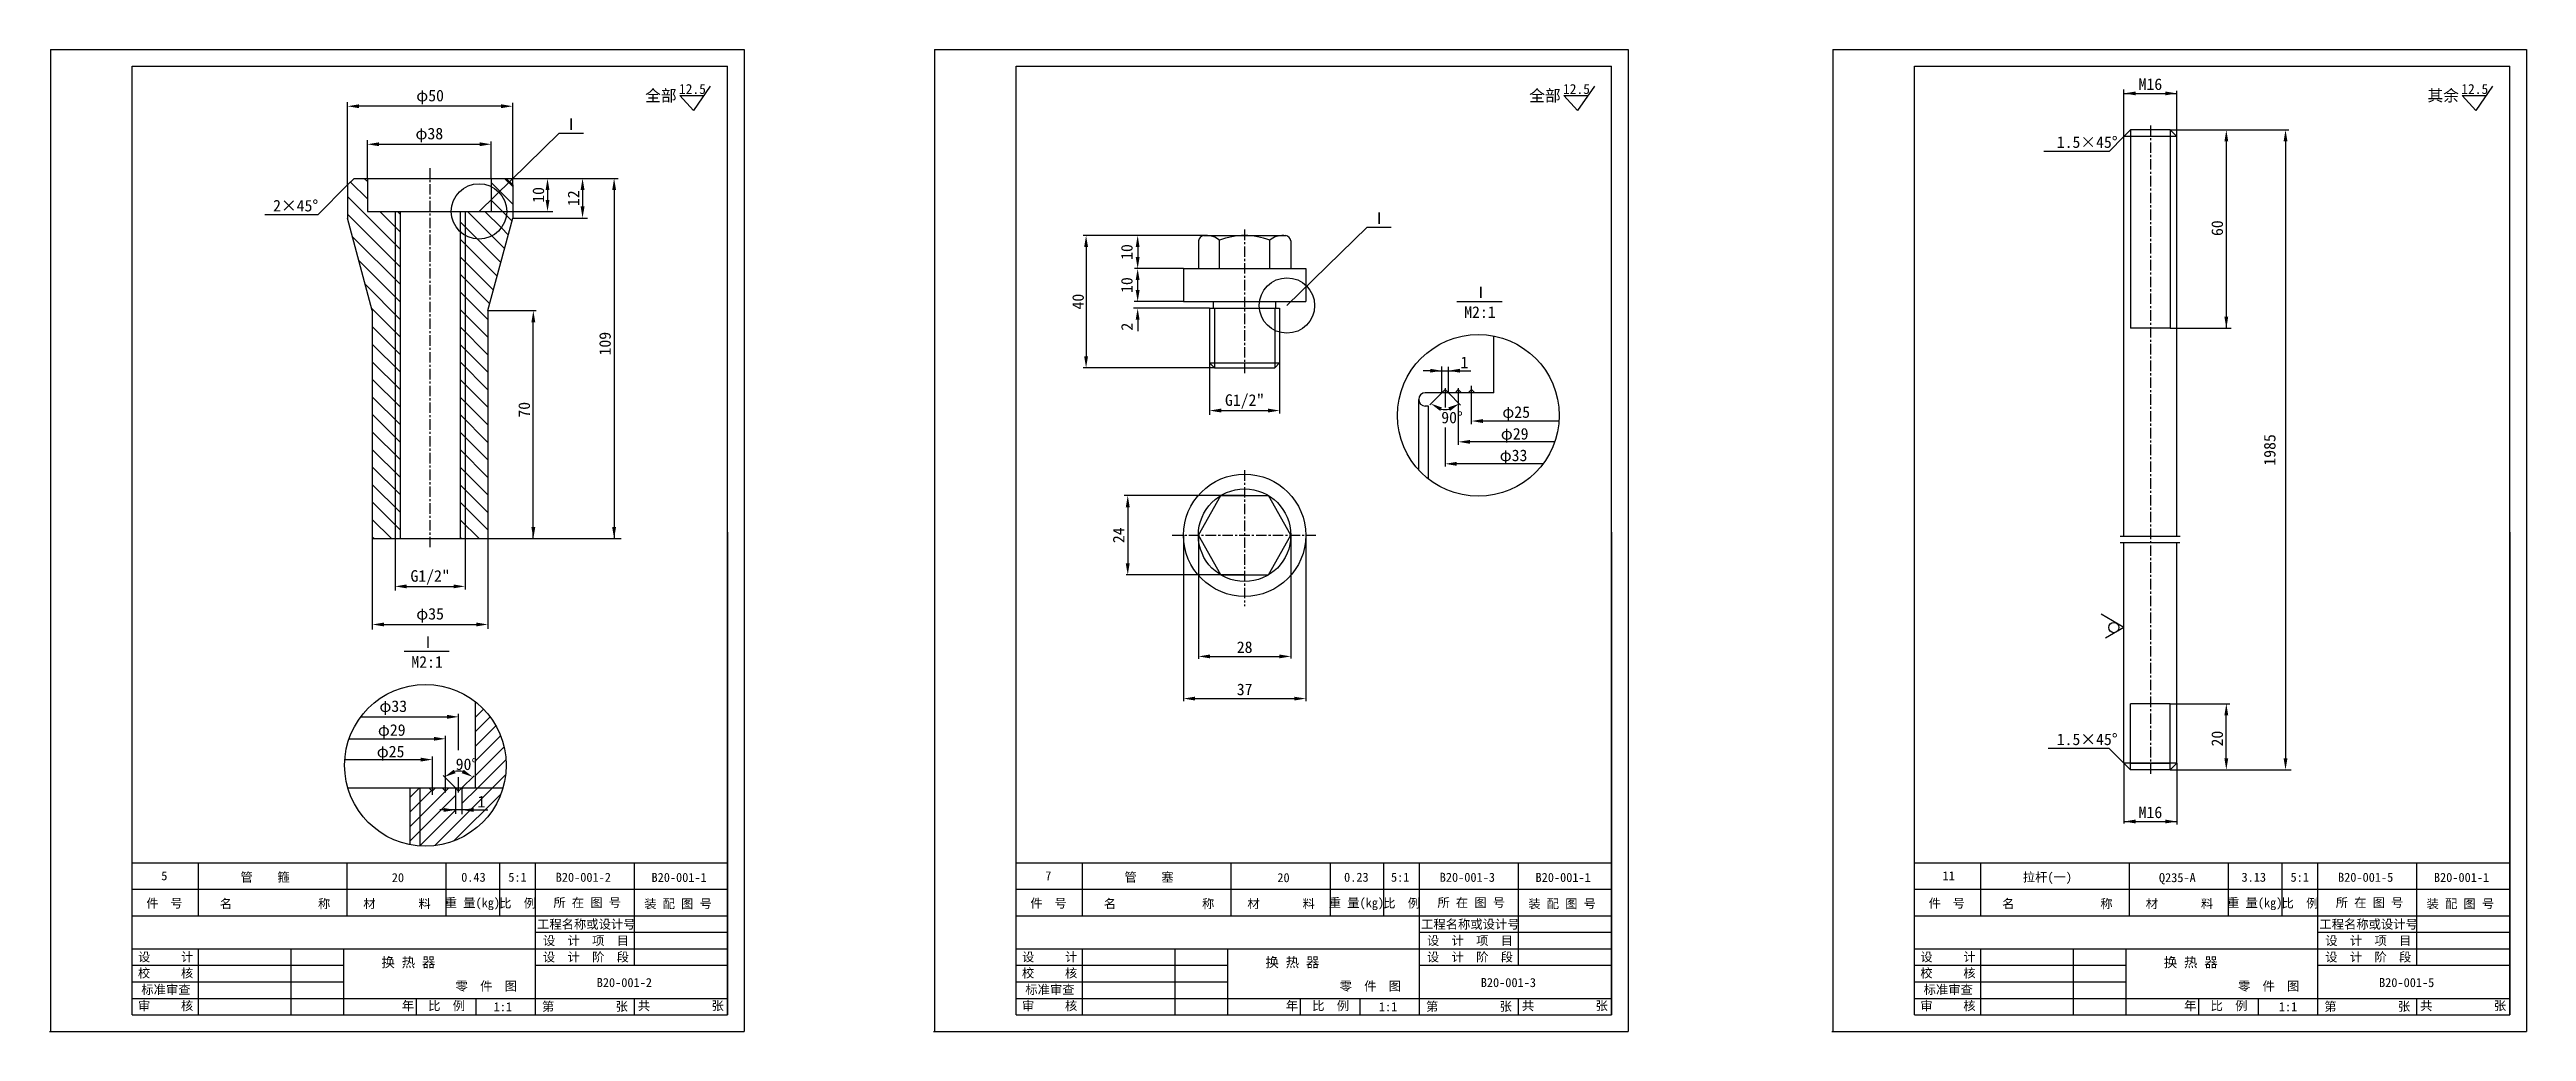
# Model space of a CAD drawing. Extents: x -6305 to 2454, y -6155 to 5940.
# Drawn here: x -5948 to -2199, y -6155 to -4670 of the extents above; entities that cross this region are included whole.
import ezdxf

# ---------------------------------------------------------------- set-up
doc = ezdxf.new("R2010")
doc.units = 0
doc.header["$LTSCALE"] = 50
doc.header["$MEASUREMENT"] = 0
doc.linetypes.add('CENTER', pattern=[50.8, 31.75, -6.35, 6.35, -6.35])
doc.layers.get('0').update_dxf_attribs({"linetype": 'CONTINUOUS'})
doc.styles.get("Standard").update_dxf_attribs({"font": 'SIMFANG.TTF'})
doc.styles.add('style1', font='SIMFANG.TTF')
doc.styles.add('yu', font='SIMKAI.TTF')
pattern_1 = [(135, (8350.876, -43931.702), (-13.258252, -13.258252), [])]
pattern_2 = [(45, (8350.876, -43931.702), (-11.0485435, 11.0485435), [])]

msp = doc.modelspace()

# ---------------------------------------------------------------- texts
at = {"color": 2}
for s, height, p in [('5', 13.6, (-5779.1, -5926.9)), ('管    箍', 13.65, (-5659.2, -5928.9)), ('20', 13.65, (-5430.2, -5929.7)), ('0.43', 13.65, (-5325.2, -5929.1)), ('5:1', 13.65, (-5253.9, -5929.1)), ('B20-001-2', 13.65, (-5182.1, -5929.2)), ('B20-001-1', 13.65, (-5037.1, -5929.4)), ('7', 13.6, (-4441.1, -5926.9)), ('管    塞', 13.65, (-4321.2, -5928.9)), ('20', 13.65, (-4089.9, -5929.7)), ('0.23', 13.65, (-3988.9, -5929.1)), ('5:1', 13.65, (-3917.9, -5929.1)), ('B20-001-3', 13.65, (-3844.1, -5929.2)), ('B20-001-1', 13.65, (-3699.1, -5929.4)), ('11', 13.65, (-3083.1, -5926.9)), ('拉杆(一)', 13.65, (-2961.6, -5928.9)), ('Q235-A ', 13.65, (-2755.6, -5929.7)), ('3.13', 13.65, (-2630.6, -5929.1)), ('5:1', 13.65, (-2556.4, -5929.1)), ('B20-001-5', 13.65, (-2484.5, -5929.2)), ('B20-001-1', 13.65, (-2339.4, -5929.4)), ('件', 13.6, (-5801.7, -5968.3)), ('号', 13.6, (-5765.4, -5968.3)), ('名              称', 13.648, (-5690.5, -5969.1)), ('材       料', 13.65, (-5473.3, -5969.1)), ('重 量(kg)', 13.65, (-5350, -5967.6)), ('比  例', 13.65, (-5267.6, -5968.3)), ('所 在 图 号', 13.65, (-5185.6, -5967.4)), ('装 配 图 号', 13.65, (-5048.1, -5969.1)), ('件', 13.6, (-4463.7, -5968.3)), ('号', 13.6, (-4427.3, -5968.3)), ('名              称', 13.648, (-4352.5, -5969.1)), ('材       料', 13.65, (-4135.2, -5969.1)), ('重 量(kg)', 13.65, (-4012, -5967.6)), ('比  例', 13.65, (-3929.6, -5968.3)), ('所 在 图 号', 13.65, (-3847.6, -5967.4)), ('装 配 图 号', 13.65, (-3710.1, -5969.1)), ('件', 13.6, (-3104.1, -5968.3)), ('号', 13.6, (-3067.7, -5968.3)), ('名              称', 13.648, (-2992.9, -5969.1)), ('材       料', 13.65, (-2775.6, -5969.1)), ('重 量(kg)', 13.65, (-2652.4, -5967.6)), ('比  例', 13.65, (-2570, -5968.3)), ('所 在 图 号', 13.65, (-2488, -5967.4)), ('装 配 图 号', 13.65, (-2350.5, -5969.1)), ('工程名称或设计号', 13.65, (-5210.3, -6000.1)), ('工程名称或设计号', 13.65, (-3872.3, -6000.1)), ('工程名称或设计号', 13.65, (-2512.7, -6000.1)), ('设     计', 13.65, (-5814.3, -6049.6)), ('设  计  项  目', 13.65, (-5201.4, -6024.9)), ('设  计  阶  段', 13.65, (-5201.4, -6049.7)), ('设     计', 13.65, (-4476.3, -6049.6)), ('设  计  项  目', 13.65, (-3863.4, -6024.9)), ('设  计  阶  段', 13.65, (-3863.4, -6049.7)), ('设     计', 13.65, (-3116.7, -6049.6)), ('设  计  项  目', 13.65, (-2503.8, -6024.9)), ('设  计  阶  段', 13.65, (-2503.8, -6049.7)), ('校     核', 13.65, (-5814.4, -6074)), (' 换 热 器', 15, (-5456.2, -6058.4)), ('校     核', 13.65, (-4476.4, -6074)), (' 换 热 器', 15, (-4118.2, -6058.4)), ('校     核', 13.65, (-3116.7, -6074)), (' 换 热 器', 15, (-2758.6, -6058.4)), ('审     核', 13.65, (-5814.4, -6123.4)), ('标准审查', 13.65, (-5809.3, -6098.9)), ('年', 13.6, (-5415, -6123.4)), ('比  例', 13.65, (-5375.1, -6123.4)), ('零  件  图', 13.65, (-5333.7, -6093.7)), ('第          张', 13.648, (-5202.9, -6124.4)), ('B20-001-2', 13.65, (-5120, -6088.4)), ('共          张', 13.648, (-5057.8, -6123.4)), ('审     核', 13.65, (-4476.4, -6123.4)), ('标准审查', 13.65, (-4471.3, -6098.9)), ('年', 13.6, (-4077, -6123.4)), ('比  例', 13.65, (-4037.1, -6123.4)), ('零  件  图', 13.65, (-3995.7, -6093.7)), ('第          张', 13.648, (-3864.9, -6124.4)), ('B20-001-3', 13.65, (-3782, -6088.4)), ('共          张', 13.648, (-3719.8, -6123.4)), ('审     核', 13.65, (-3116.7, -6123.4)), ('标准审查', 13.65, (-3111.7, -6098.9)), ('年', 13.6, (-2717.4, -6123.4)), ('比  例', 13.65, (-2677.4, -6123.4)), ('零  件  图', 13.65, (-2636, -6093.7)), ('第          张', 13.648, (-2505.3, -6124.4)), ('B20-001-5', 13.65, (-2422.4, -6088.4)), ('共          张', 13.648, (-2360.2, -6123.4)), ('1:1', 13.65, (-5276, -6125)), ('1:1', 13.65, (-3936.2, -6125)), ('1:1', 13.65, (-2574.1, -6125))]:
    msp.add_text(s, height=height, dxfattribs=at).set_placement(p)
at = {"color": 4, "linetype": 'ByBlock', "char_height": 15, "attachment_point": 5, "style": 'style1'}
for insert in [(-4975.2, -4730.2), (-3637.2, -4730.2), (-2277.6, -4730.2)]:
    msp.add_mtext('{\\fFangSong_GB2312|b0|i0|c134|p49;12.5}', dxfattribs=dict(at, insert=insert))
at = {"color": 4, "char_height": 17.5, "attachment_point": 5}
for s, insert, style in [('M16', (-2768.5, -4723), 'style1'), ('1.5×45°', (-2864.2, -4810.6), 'style1'), ('2×45°', (-5575.7, -4906.7), 'yu'), ('M2:1', (-3783.3, -5067.7), 'yu'), ('1', (-3806.8, -5143.6), 'yu'), ('G1/2"', (-4139.4, -5202.7), 'yu'), ('φ25', (-3728.4, -5221.1), 'yu'), ('φ29', (-3730.7, -5254), 'yu'), ('φ33', (-3732.4, -5286.6), 'yu'), ('G1/2"', (-5372.2, -5468.7), 'yu'), ('M2:1', (-5376.8, -5596.8), 'yu'), ('φ33', (-5428, -5665.9), 'yu'), ('φ29', (-5430.3, -5702), 'yu'), ('φ25', (-5432, -5734.6), 'yu'), ('1.5×45°', (-2864.2, -5713.8), 'style1'), ('1', (-5294.6, -5807.9), 'yu'), ('M16', (-2768.5, -5824.2), 'style1')]:
    msp.add_mtext(s, dxfattribs=dict(at, insert=insert, style=style))
for s, insert in [('φ50', (-5372.2, -4742.4)), ('φ38', (-5373.4, -4799.9)), ('Ⅰ', (-5158.6, -4783.2)), ('Ⅰ', (-3935.8, -4925.5)), ('Ⅰ', (-3781.9, -5037.6)), ('\\A1;90°', (-3825.5, -5227.1)), ('φ35', (-5372.2, -5526.2)), ('Ⅰ', (-5375.5, -5566.7)), ('\\A1;28', (-4139.4, -5574.5)), ('\\A1;37', (-4139.4, -5638.3)), ('\\A1;90°', (-5317.2, -5751.5))]:
    msp.add_mtext(s, dxfattribs=dict(at, insert=insert))
at = {"color": 2, "char_height": 17.49, "attachment_point": 5, "style": 'style1'}
for s, insert in [('全部', (-5022.9, -4741)), ('全部', (-3684.9, -4741)), ('其余', (-2325.3, -4741))]:
    msp.add_mtext(s, dxfattribs=dict(at, insert=insert))
at = {"color": 4, "char_height": 17.5, "attachment_point": 5, "rotation": 90}
for s, insert in [('\\A1;10', (-5208.3, -4890.3)), ('\\A1;12', (-5155.2, -4895.3)), ('\\A1;10', (-4317.6, -4976.7)), ('\\A1;10', (-4317.6, -5026.7)), ('\\A1;40', (-4391.4, -5051.7)), ('\\A1;2', (-4317.6, -5089.6)), ('\\A1;24', (-4330.1, -5405.1))]:
    msp.add_mtext(s, dxfattribs=dict(at, insert=insert))
at = {"color": 4, "char_height": 17.5, "attachment_point": 5, "rotation": 90, "style": 'style1'}
for s, insert in [('60', (-2667.3, -4940.6)), ('109', (-5107.4, -5115.3)), ('70', (-5229.7, -5215.3)), ('1985', (-2587.8, -5276)), ('20', (-2667.3, -5712.6))]:
    msp.add_mtext(s, dxfattribs=dict(at, insert=insert))

# ---------------------------------------------------------------- hatches: boundary and pattern name
h = msp.add_hatch()
h.set_pattern_fill('ANSI31', color=4, scale=150, angle=90, style=0)
h.set_pattern_definition(pattern_1)
h.paths.add_polyline_path([(-5459.7, -5065.3), (-5459.7, -5410.2), (-5425.2, -5410.2), (-5425.2, -4915.3), (-5467.2, -4915.3), (-5467.2, -4865.3), (-5487.2, -4865.3), (-5497.2, -4875.3), (-5497.2, -4925.3)])
h.paths.add_polyline_path([(-5425.2, -5410.2), (-5417.7, -5410.2), (-5417.7, -4915.3), (-5425.2, -4915.3)])
h = msp.add_hatch()
h.set_pattern_fill('ANSI31', color=4, scale=150, angle=90, style=0)
h.set_pattern_definition(pattern_1)
h.paths.add_polyline_path([(-5252.1, -4870.4), (-5257.2, -4865.3), (-5279.7, -4865.3), (-5279.7, -4877.7, -0.085457), (-5268.1, -4886)])
h.paths.add_polyline_path([(-5247.2, -4875.3), (-5252.1, -4870.4), (-5268.1, -4886, -0.195684), (-5256.2, -4915.3), (-5247.2, -4915.3)])
h.paths.add_polyline_path([(-5268.1, -4886), (-5279.7, -4897.3), (-5279.7, -4915.3), (-5256.2, -4915.3, 0.195684)])
h.paths.add_polyline_path([(-5268.1, -4886, 0.085457), (-5279.7, -4877.7), (-5279.7, -4897.3)])
h.paths.add_polyline_path([(-5256.2, -4915.3), (-5279.7, -4915.3), (-5319.2, -4915.3), (-5319.2, -4951.6, 0.577624)])
h.paths.add_polyline_path([(-5319.2, -4915.3), (-5326.7, -4915.3), (-5326.7, -4946.1, 0.055735), (-5319.2, -4951.6)])
h = msp.add_hatch()
h.set_pattern_fill('ANSI31', color=4, scale=150, angle=90, style=0)
h.set_pattern_definition(pattern_1)
h.paths.add_polyline_path([(-5247.2, -4925.3), (-5247.2, -4915.3), (-5256.2, -4915.3, -0.577624), (-5319.2, -4951.6), (-5319.2, -5410.2), (-5284.7, -5410.2), (-5284.7, -5065.3)])
h.paths.add_polyline_path([(-5319.2, -4951.6, -0.055735), (-5326.7, -4946.1), (-5326.7, -5410.2), (-5319.2, -5410.2)])
h = msp.add_hatch()
h.set_pattern_fill('ANSI31', color=4, scale=125, style=0)
h.set_pattern_definition(pattern_2)
h.paths.add_polyline_path([(-5304, -5656.6), (-5304, -5787.1), (-5261.9, -5787.1, 0.070992), (-5257, -5752.9, 0.230789)])
h = msp.add_hatch()
h.set_pattern_fill('ANSI31', color=4, scale=125, style=0)
h.set_pattern_definition(pattern_2)
h.paths.add_polyline_path([(-5334, -5787.1), (-5344, -5787.1), (-5349, -5792.1), (-5354, -5787.1), (-5364, -5787.1), (-5368.9, -5792), (-5368.9, -5792.2), (-5374, -5787.1), (-5388, -5787.1), (-5388, -5874.9, 0.353308), (-5261.9, -5787.1), (-5304, -5787.1), (-5324, -5787.1), (-5324, -5820.5), (-5334, -5820.5)])
h.paths.add_polyline_path([(-5388, -5787.1), (-5403, -5787.1), (-5403, -5872.9, 0.030973), (-5388, -5874.9)])
h.paths.add_polyline_path([(-5302.4, -5794.8), (-5286.9, -5794.8), (-5286.9, -5821), (-5302.4, -5821)], flags=24)

# ---------------------------------------------------------------- linework, layer by layer
at = {"color": 2}
for p, q in [((-5947, -4670.5), (-4897, -4670.5)), ((-5947, -4670.5), (-5947, -6155.5)), ((-4897, -4670.5), (-4897, -6155.5)), ((-4609, -4670.5), (-4609, -6155.5)), ((-4609, -4670.5), (-3559, -4670.5)), ((-3559, -4670.5), (-3559, -6155.5)), ((-3249.3, -4670.5), (-3249.3, -6155.5)), ((-3249.3, -4670.5), (-2199.3, -4670.5)), ((-2199.3, -4670.5), (-2199.3, -6155.5)), ((-4994.4, -4739.9), (-4973.8, -4762.8)), ((-4994.4, -4739.9), (-4957.9, -4739.9)), ((-4948.1, -4725.8), (-4973.8, -4762.8)), ((-3656.4, -4739.9), (-3619.9, -4739.9)), ((-3656.4, -4739.9), (-3635.8, -4762.8)), ((-3610.1, -4725.8), (-3635.8, -4762.8)), ((-2296.8, -4739.9), (-2260.3, -4739.9)), ((-2296.8, -4739.9), (-2276.2, -4762.8)), ((-2250.5, -4725.8), (-2276.2, -4762.8)), ((-5723.2, -5900.5), (-5723.2, -5980.5)), ((-5498.2, -5900.5), (-5498.2, -5980.5)), ((-5348.2, -5900.5), (-5348.2, -5980.5)), ((-5267.3, -5900.5), (-5267.3, -5980.5)), ((-5213.2, -5900.5), (-5213.2, -6130.5)), ((-5063.2, -5901.2), (-5063.2, -5981.2)), ((-4385.2, -5900.5), (-4385.2, -5980.5)), ((-4160.2, -5900.5), (-4160.2, -5980.5)), ((-4010.2, -5900.5), (-4010.2, -5980.5)), ((-3929.2, -5900.5), (-3929.2, -5980.5)), ((-3875.2, -5900.5), (-3875.2, -6130.5)), ((-3725.2, -5901.2), (-3725.2, -5981.2)), ((-3025.6, -5900.5), (-3025.6, -5980.5)), ((-2800.6, -5900.5), (-2800.6, -5980.5)), ((-2650.6, -5900.5), (-2650.6, -5980.5)), ((-2569.6, -5900.5), (-2569.6, -5980.5)), ((-2515.6, -5900.5), (-2515.6, -6130.5)), ((-2365.6, -5901.2), (-2365.6, -5981.2)), ((-5823.2, -5940.5), (-4922, -5940.5)), ((-4485.2, -5940.5), (-3584, -5940.5)), ((-3125.6, -5940.5), (-2224.3, -5940.5)), ((-5063.2, -5980.5), (-5063.2, -6055.5)), ((-3725.2, -5980.5), (-3725.2, -6055.5)), ((-2365.6, -5980.5), (-2365.6, -6055.5)), ((-5823.2, -6030.5), (-4922, -6030.5)), ((-5723.2, -6030.5), (-5723.2, -6130.5)), ((-5583.2, -6030.5), (-5583.2, -6130.5)), ((-5503.2, -6030.5), (-5503.2, -6130.5)), ((-5213.2, -6005.5), (-4922, -6005.5)), ((-4485.2, -6030.5), (-3584, -6030.5)), ((-4385.2, -6030.5), (-4385.2, -6130.5)), ((-4245.2, -6030.5), (-4245.2, -6130.5)), ((-4165.2, -6030.5), (-4165.2, -6130.5)), ((-3875.2, -6005.5), (-3584, -6005.5)), ((-3125.6, -6030.5), (-2224.3, -6030.5)), ((-3025.6, -6030.5), (-3025.6, -6130.5)), ((-2885.6, -6030.5), (-2885.6, -6130.5)), ((-2805.6, -6030.5), (-2805.6, -6130.5)), ((-2515.6, -6005.5), (-2224.3, -6005.5)), ((-5823.2, -6055.5), (-5503.2, -6055.5)), ((-5213.2, -6055.5), (-4922, -6055.5)), ((-4485.2, -6055.5), (-4165.2, -6055.5)), ((-3875.2, -6055.5), (-3584, -6055.5)), ((-3125.6, -6055.5), (-2805.6, -6055.5)), ((-2515.6, -6055.5), (-2224.3, -6055.5)), ((-5823.2, -6080.5), (-5503.2, -6080.5)), ((-5823.2, -6105.5), (-4922, -6105.5)), ((-5393.2, -6105.5), (-5393.2, -6130.5)), ((-5303.2, -6105.5), (-5303.2, -6130.5)), ((-5063.2, -6105.5), (-5063.2, -6130.5)), ((-4485.2, -6080.5), (-4165.2, -6080.5)), ((-4485.2, -6105.5), (-3584, -6105.5)), ((-4055.2, -6105.5), (-4055.2, -6130.5)), ((-3965.2, -6105.5), (-3965.2, -6130.5)), ((-3725.2, -6105.5), (-3725.2, -6130.5)), ((-3125.6, -6080.5), (-2805.6, -6080.5)), ((-3125.6, -6105.5), (-2224.3, -6105.5)), ((-2695.6, -6105.5), (-2695.6, -6130.5)), ((-2605.6, -6105.5), (-2605.6, -6130.5)), ((-2365.6, -6105.5), (-2365.6, -6130.5)), ((-5948.2, -6155.5), (-4897, -6155.5)), ((-4610.2, -6155.5), (-3559, -6155.5)), ((-3250.6, -6155.5), (-2199.3, -6155.5))]:
    msp.add_line(p, q, dxfattribs=at)
at = {"color": 1}
for p, q in [((-5823.2, -4695.5), (-4922, -4695.5)), ((-5823.2, -6130.5), (-5823.2, -4695.5)), ((-4922, -6130.5), (-4922, -4695.5)), ((-4485.2, -6130.5), (-4485.2, -4695.5)), ((-4485.2, -4695.5), (-3584, -4695.5)), ((-3584, -6130.5), (-3584, -4695.5)), ((-3125.6, -6130.5), (-3125.6, -4695.5)), ((-3125.6, -4695.5), (-2224.3, -4695.5)), ((-2224.3, -6130.5), (-2224.3, -4695.5)), ((-2808.5, -4802), (-2798.5, -4792)), ((-2738.5, -4792), (-2798.5, -4792)), ((-2728.5, -4802), (-2738.5, -4792)), ((-2808.5, -5406.2), (-2808.5, -4802)), ((-2728.5, -4802), (-2808.5, -4802)), ((-2728.5, -5406.2), (-2728.5, -4802)), ((-5497.2, -4875.3), (-5487.2, -4865.3)), ((-5487.2, -4865.3), (-5257.2, -4865.3)), ((-5467.2, -4865.3), (-5467.2, -4915.3)), ((-5279.7, -4865.3), (-5279.7, -4915.3)), ((-5247.2, -4875.3), (-5257.2, -4865.3)), ((-5497.2, -4875.3), (-5497.2, -4925.3)), ((-5247.2, -4875.3), (-5247.2, -4925.3)), ((-5459.7, -5065.3), (-5497.2, -4925.3)), ((-5467.2, -4915.3), (-5319.2, -4915.3)), ((-5417.7, -4915.3), (-5417.7, -5410.2)), ((-5326.7, -4915.3), (-5326.7, -5410.2)), ((-5319.2, -4915.3), (-5279.7, -4915.3)), ((-5284.7, -5065.3), (-5247.2, -4925.3)), ((-4209.4, -4959.8), (-4209.4, -5001.7)), ((-4201.5, -4951.7), (-4077.3, -4951.7)), ((-4177.5, -5001.7), (-4177.5, -4958.9)), ((-4101.3, -5001.7), (-4101.3, -4958.9)), ((-4101.3, -5001.7), (-4101.3, -4958.9)), ((-4069.4, -4959.8), (-4069.4, -5001.7)), ((-4231.9, -5001.7), (-4046.9, -5001.7)), ((-4231.9, -5001.7), (-4231.9, -5051.7)), ((-4046.9, -5001.7), (-4046.9, -5051.7)), ((-4231.9, -5051.7), (-4046.9, -5051.7)), ((-4186.7, -5061.7), (-4186.7, -5051.7)), ((-4092.1, -5061.7), (-4092.1, -5051.7)), ((-5459.7, -5065.3), (-5459.7, -5410.2)), ((-5284.7, -5065.3), (-5284.7, -5410.2)), ((-4192.4, -5061.7), (-4192.4, -5144.2)), ((-4192.4, -5061.7), (-4086.4, -5061.7)), ((-4086.4, -5061.7), (-4086.4, -5144.2)), ((-2738.5, -5092), (-2798.5, -5092)), ((-3762, -5189.6), (-3762, -5103.8)), ((-4192.4, -5144.2), (-4086.4, -5144.2)), ((-4192.4, -5144.2), (-4184.9, -5151.7)), ((-4184.9, -5151.7), (-4093.9, -5151.7)), ((-4086.4, -5144.2), (-4093.9, -5151.7)), ((-3777, -5189.6), (-3866, -5189.6)), ((-3861, -5209.6), (-3866, -5209.6)), ((-3861, -5320.1), (-3861, -5209.6)), ((-3836, -5184.6), (-3841, -5189.6)), ((-3836, -5184.6), (-3831, -5189.6)), ((-3816, -5184.6), (-3821, -5189.6)), ((-3816, -5184.6), (-3811, -5189.6)), ((-3796, -5184.6), (-3801, -5189.6)), ((-3796, -5184.6), (-3791, -5189.6)), ((-3762, -5189.6), (-3777, -5189.6)), ((-4209.4, -5405.1), (-4175.5, -5345.1)), ((-4175.5, -5345.1), (-4103.3, -5345.1)), ((-4069.4, -5405.1), (-4103.3, -5345.1)), ((-5459.7, -5410.2), (-5284.7, -5410.2)), ((-4922, -5400.5), (-4922, -6130.5)), ((-4922, -5400.5), (-4922, -6130.5)), ((-4922, -5400.5), (-4922, -6130.5)), ((-4922, -5400.5), (-4922, -6130.5)), ((-4922, -5400.5), (-4922, -6130.5)), ((-4175.5, -5465.1), (-4209.4, -5405.1)), ((-4103.3, -5465.1), (-4069.4, -5405.1)), ((-3584, -5400.5), (-3584, -6130.5)), ((-3584, -5400.5), (-3584, -6130.5)), ((-3584, -5400.5), (-3584, -6130.5)), ((-3584, -5400.5), (-3584, -6130.5)), ((-3584, -5400.5), (-3584, -6130.5)), ((-2808.5, -5749.9), (-2808.5, -5416.2)), ((-2728.5, -5749.9), (-2728.5, -5416.2)), ((-2224.3, -5400.5), (-2224.3, -6130.5)), ((-2224.3, -5400.5), (-2224.3, -6130.5)), ((-2224.3, -5400.5), (-2224.3, -6130.5)), ((-2224.3, -5400.5), (-2224.3, -6130.5)), ((-2224.3, -5400.5), (-2224.3, -6130.5)), ((-4175.5, -5465.1), (-4103.3, -5465.1)), ((-5304, -5656.6), (-5304, -5787.1)), ((-2738.5, -5659.9), (-2798.5, -5659.9)), ((-2808.5, -5749.9), (-2798.5, -5759.9)), ((-2728.5, -5749.9), (-2808.5, -5749.9)), ((-2798.5, -5749.9), (-2738.5, -5749.9)), ((-2738.5, -5759.9), (-2798.5, -5759.9)), ((-2728.5, -5749.9), (-2738.5, -5759.9)), ((-5496.7, -5787.1), (-5388, -5787.1)), ((-5403, -5787.1), (-5403, -5872.9)), ((-5388, -5787.1), (-5304, -5787.1)), ((-5369, -5792.1), (-5374, -5787.1)), ((-5369, -5792.1), (-5364, -5787.1)), ((-5349, -5792.1), (-5354, -5787.1)), ((-5349, -5792.1), (-5344, -5787.1)), ((-5329, -5792.1), (-5334, -5787.1)), ((-5329, -5792.1), (-5324, -5787.1)), ((-5823.2, -5900.5), (-4922, -5900.5)), ((-4485.2, -5900.5), (-3584, -5900.5)), ((-3125.6, -5900.5), (-2224.3, -5900.5)), ((-5823.2, -5980.5), (-4922, -5980.5)), ((-4485.2, -5980.5), (-3584, -5980.5)), ((-3125.6, -5980.5), (-2224.3, -5980.5)), ((-5823.2, -6130.5), (-4922, -6130.5)), ((-5823.2, -6130.5), (-4922, -6130.5)), ((-5823.2, -6130.5), (-4922, -6130.5)), ((-5823.2, -6130.5), (-4922, -6130.5)), ((-5823.2, -6130.5), (-4922, -6130.5)), ((-4485.2, -6130.5), (-3584, -6130.5)), ((-4485.2, -6130.5), (-3584, -6130.5)), ((-4485.2, -6130.5), (-3584, -6130.5)), ((-4485.2, -6130.5), (-3584, -6130.5)), ((-4485.2, -6130.5), (-3584, -6130.5)), ((-3125.6, -6130.5), (-2224.3, -6130.5)), ((-3125.6, -6130.5), (-2224.3, -6130.5)), ((-3125.6, -6130.5), (-2224.3, -6130.5)), ((-3125.6, -6130.5), (-2224.3, -6130.5)), ((-3125.6, -6130.5), (-2224.3, -6130.5))]:
    msp.add_line(p, q, dxfattribs=at)
at = {"color": 4}
for p, q in [((-5497.2, -4875.3), (-5497.2, -4749.9)), ((-5264.7, -4756.2), (-5479.7, -4756.2)), ((-5247.2, -4875.3), (-5247.2, -4751)), ((-2808.5, -4802), (-2808.5, -4731.1)), ((-2808.5, -4736.8), (-2728.5, -4736.8)), ((-2728.5, -4802), (-2728.5, -4732.8)), ((-5298.2, -4915.3), (-5176.8, -4797)), ((-5176.8, -4797), (-5140.3, -4797)), ((-2798.5, -4792), (-2798.5, -5092)), ((-2738.5, -4792), (-2648.6, -4792)), ((-2738.5, -4792), (-2559, -4792)), ((-2738.5, -4792), (-2738.5, -5092)), ((-5467.2, -4865.3), (-5467.2, -4807.6)), ((-5449.7, -4813.7), (-5297.2, -4813.7)), ((-5279.7, -4865.3), (-5279.7, -4809.6)), ((-2830.9, -4824.4), (-2929.6, -4824.4)), ((-2808.5, -4802), (-2830.9, -4824.4)), ((-2653.6, -4809.5), (-2653.6, -5092)), ((-2564, -4809.5), (-2564, -5742.4)), ((-5257.2, -4865.3), (-5087.7, -4865.3)), ((-5542.3, -4920.5), (-5497.2, -4875.3)), ((-5194.5, -4882.8), (-5194.5, -4897.8)), ((-5141.5, -4882.8), (-5141.5, -4907.8)), ((-5093.7, -4882.8), (-5093.7, -5410.2)), ((-5542.3, -4920.5), (-5622.5, -4920.5)), ((-5425.2, -4915.3), (-5425.2, -5410.2)), ((-5319.2, -4915.3), (-5319.2, -5410.2)), ((-5279.7, -4915.3), (-5186.5, -4915.3)), ((-5247.2, -4925.3), (-5133.8, -4925.3)), ((-4075.4, -5057.6), (-3954.1, -4939.2)), ((-3954.1, -4939.2), (-3917.6, -4939.2)), ((-4197.1, -4951.7), (-4383.6, -4951.7)), ((-4379.4, -4969.2), (-4379.4, -5134.2)), ((-4197.1, -4951.7), (-4305.8, -4951.7)), ((-4301.3, -4969.2), (-4301.3, -4984.2)), ((-4231.9, -5001.7), (-4306.2, -5001.7)), ((-4301.3, -5034.2), (-4301.3, -5016.7)), ((-4301.3, -5034.2), (-4301.3, -5019.2)), ((-4231.9, -5051.7), (-4306.7, -5051.7)), ((-3818, -5051.3), (-3749.7, -5051.3)), ((-5284.7, -5065.3), (-5211.7, -5065.3)), ((-5216, -5410.2), (-5216, -5082.8)), ((-4192.4, -5061.7), (-4307.6, -5061.7)), ((-4301.3, -5079.2), (-4301.3, -5096.2)), ((-4184.9, -5061.7), (-4184.9, -5151.7)), ((-4093.9, -5061.7), (-4093.9, -5151.7)), ((-2738.5, -5092), (-2646.3, -5092)), ((-4184.9, -5151.7), (-4383.8, -5151.7)), ((-4192.4, -5144.2), (-4192.4, -5222.8)), ((-4086.4, -5144.2), (-4086.4, -5221)), ((-3858.5, -5156.2), (-3869.3, -5156.2)), ((-3858.5, -5156.2), (-3797, -5156.2)), ((-3841, -5189.6), (-3841, -5149.7)), ((-3831, -5189.6), (-3831, -5150.1)), ((-3876, -5306.2), (-3876, -5199.6)), ((-3841, -5189.6), (-3859.3, -5207.9)), ((-3836, -5182.7), (-3836, -5211.8)), ((-3831, -5189.6), (-3812.5, -5208.1)), ((-3816, -5182.6), (-3816, -5268.3)), ((-3796, -5237), (-3796.1, -5179.1)), ((-4174.9, -5216.5), (-4103.9, -5216.5)), ((-3836, -5242.1), (-3836, -5301.3)), ((-3663.7, -5232.3), (-3778.5, -5232.3)), ((-3670.2, -5263.8), (-3798.5, -5263.8)), ((-3687.8, -5297), (-3818.5, -5297)), ((-4139.4, -5345.1), (-4321.6, -5345.1)), ((-4316.3, -5362.6), (-4316.3, -5447.6)), ((-5459.7, -5410.2), (-5459.7, -5547.7)), ((-5425.2, -5410.2), (-5425.2, -5488.8)), ((-5319.2, -5410.2), (-5319.2, -5486.9)), ((-5284.7, -5410.2), (-5284.7, -5546.7)), ((-5284.7, -5410.2), (-5083, -5410.2)), ((-5284.7, -5410.2), (-5191, -5410.2)), ((-4231.9, -5405.1), (-4231.9, -5656)), ((-4209.4, -5405.1), (-4209.4, -5592.2)), ((-4069.4, -5405.1), (-4069.4, -5591.4)), ((-4046.9, -5405.1), (-4046.9, -5656)), ((-2814.3, -5416.2), (-2723.8, -5416.2)), ((-2814.1, -5406.2), (-2723.6, -5406.2)), ((-4139.4, -5465.1), (-4318.7, -5465.1)), ((-5407.7, -5482.4), (-5336.7, -5482.4)), ((-5442.2, -5540), (-5302.2, -5540)), ((-2808.5, -5544.7), (-2843.2, -5524.6)), ((-2808.5, -5544.7), (-2836.4, -5560.8)), ((-5411.6, -5580.5), (-5343.3, -5580.5)), ((-4191.9, -5588.3), (-4086.9, -5588.3)), ((-4214.4, -5652.1), (-4064.4, -5652.1)), ((-2798.5, -5759.9), (-2798.5, -5659.9)), ((-2738.5, -5659.9), (-2648.4, -5659.9)), ((-2738.5, -5759.9), (-2738.5, -5659.9)), ((-5477.2, -5679.7), (-5346.5, -5679.7)), ((-5329, -5730.3), (-5329, -5675.4)), ((-2653.6, -5742.4), (-2653.6, -5677.4)), ((-5494.8, -5712.9), (-5366.5, -5712.9)), ((-5349, -5794.1), (-5349, -5708.4)), ((-2830.8, -5727.5), (-2923.2, -5727.5)), ((-2808.5, -5749.9), (-2830.8, -5727.5)), ((-5501.3, -5744.4), (-5386.5, -5744.4)), ((-5369, -5739.7), (-5368.9, -5797.6)), ((-5334, -5787.1), (-5352.5, -5768.6)), ((-5329, -5794), (-5329, -5770.9)), ((-5324, -5787.1), (-5305.7, -5768.8)), ((-2808.5, -5749.9), (-2808.5, -5841)), ((-2738.5, -5759.9), (-2648.4, -5759.9)), ((-2738.5, -5759.9), (-2555.4, -5759.9)), ((-2728.5, -5749.9), (-2728.5, -5842.4)), ((-5388, -5787.1), (-5388, -5874.9)), ((-5334, -5787.1), (-5334, -5826.6)), ((-5324, -5787.1), (-5324, -5827)), ((-5304, -5787.1), (-5261.9, -5787.1)), ((-5306.5, -5820.5), (-5357.4, -5820.5)), ((-5306.5, -5820.5), (-5284.9, -5820.5)), ((-2808.5, -5838), (-2728.5, -5838))]:
    msp.add_line(p, q, dxfattribs=at)
at = {"color": 2, "linetype": 'CENTER', "ltscale": 0.01}
for p, q in [((-2768.5, -4785.4), (-2768.5, -5766)), ((-5372.2, -5423.3), (-5372.2, -4850.1)), ((-4139.4, -4942.7), (-4139.4, -5159.9)), ((-4139.4, -5306.7), (-4139.4, -5512.3)), ((-4249.2, -5405.1), (-4031.9, -5405.1))]:
    msp.add_line(p, q, dxfattribs=at)
at = {"color": 4}
for centre, radius in [((-5298.2, -4915.3), 41.9), ((-4075.4, -5057.6), 41.9), ((-3785.7, -5223.8), 122.3), ((-2823.9, -5544.7), 7.75), ((-5379.3, -5752.9), 122.3)]:
    msp.add_circle(centre, radius, dxfattribs=at)
at = {"color": 1}
for radius in [92.5, 70]:
    msp.add_circle((-4139.4, -5405.1), radius, dxfattribs=at)
for centre, radius, start, end in [((-4199.6, -4961.5), 9.94, 101.0004, 169.8821), ((-4197.8, -4984.1), 32.4, 51.1516, 91.2082), ((-4139.4, -5056.8), 105, 68.7277, 111.2723), ((-4081, -4984.1), 32.4, 88.7918, 128.8484), ((-4079.2, -4961.5), 9.94, 10.1179, 78.9996), ((-3866, -5199.6), 10, 90, 270)]:
    msp.add_arc(centre, radius, start, end, dxfattribs=at)
at = {"color": 4}
for centre, start, end in [((-3836, -5184.6), 258.4133, 281.5867), ((-5329, -5792.1), 78.4133, 101.5867)]:
    msp.add_arc(centre, 30.4, start, end, dxfattribs=at)
for points in [[(-5479.7, -4753.3), (-5479.7, -4759.1), (-5497.2, -4756.2)], [(-5264.7, -4753.3), (-5264.7, -4759.1), (-5247.2, -4756.2)], [(-2791, -4733.9), (-2791, -4739.7), (-2808.5, -4736.8)], [(-2746, -4733.9), (-2746, -4739.7), (-2728.5, -4736.8)], [(-2656.5, -4809.5), (-2650.7, -4809.5), (-2653.6, -4792)], [(-2566.9, -4809.5), (-2561.1, -4809.5), (-2564, -4792)], [(-5449.7, -4810.8), (-5449.7, -4816.6), (-5467.2, -4813.7)], [(-5297.2, -4810.8), (-5297.2, -4816.6), (-5279.7, -4813.7)], [(-5197.4, -4882.8), (-5191.6, -4882.8), (-5194.5, -4865.3)], [(-5144.4, -4882.8), (-5138.5, -4882.8), (-5141.5, -4865.3)], [(-5096.6, -4882.8), (-5090.8, -4882.8), (-5093.7, -4865.3)], [(-5197.4, -4897.8), (-5191.6, -4897.8), (-5194.5, -4915.3)], [(-5144.4, -4907.8), (-5138.5, -4907.8), (-5141.5, -4925.3)], [(-4376.4, -4969.2), (-4382.3, -4969.2), (-4379.4, -4951.7)], [(-4298.4, -4969.2), (-4304.3, -4969.2), (-4301.3, -4951.7)], [(-4298.4, -4984.2), (-4304.3, -4984.2), (-4301.3, -5001.7)], [(-4298.4, -5019.2), (-4304.3, -5019.2), (-4301.3, -5001.7)], [(-4298.4, -5034.2), (-4304.3, -5034.2), (-4301.3, -5051.7)], [(-5218.9, -5082.8), (-5213.1, -5082.8), (-5216, -5065.3)], [(-4298.4, -5079.2), (-4304.3, -5079.2), (-4301.3, -5061.7)], [(-2656.5, -5074.5), (-2650.7, -5074.5), (-2653.6, -5092)], [(-4376.4, -5134.2), (-4382.3, -5134.2), (-4379.4, -5151.7)], [(-3858.5, -5159.1), (-3858.5, -5153.3), (-3841, -5156.2)], [(-3813.5, -5159.1), (-3813.5, -5153.3), (-3831, -5156.2)], [(-3843.5, -5217), (-3840.7, -5211.8), (-3857.5, -5206.1)], [(-3831.3, -5211.8), (-3828.5, -5217), (-3814.5, -5206.1)], [(-4174.9, -5213.5), (-4174.9, -5219.4), (-4192.4, -5216.5)], [(-4103.9, -5213.5), (-4103.9, -5219.4), (-4086.4, -5216.5)], [(-3778.5, -5235.3), (-3778.5, -5229.4), (-3796, -5232.3)], [(-3798.5, -5266.7), (-3798.5, -5260.9), (-3816, -5263.8)], [(-3818.5, -5300), (-3818.5, -5294.1), (-3836, -5297)], [(-4319.3, -5362.6), (-4313.4, -5362.6), (-4316.3, -5345.1)], [(-5218.9, -5392.7), (-5213.1, -5392.7), (-5216, -5410.2)], [(-5096.6, -5392.7), (-5090.8, -5392.7), (-5093.7, -5410.2)], [(-4319.3, -5447.6), (-4313.4, -5447.6), (-4316.3, -5465.1)], [(-5407.7, -5479.5), (-5407.7, -5485.3), (-5425.2, -5482.4)], [(-5336.7, -5479.5), (-5336.7, -5485.3), (-5319.2, -5482.4)], [(-5442.2, -5537.1), (-5442.2, -5542.9), (-5459.7, -5540)], [(-5302.2, -5537.1), (-5302.2, -5542.9), (-5284.7, -5540)], [(-4191.9, -5585.4), (-4191.9, -5591.2), (-4209.4, -5588.3)], [(-4086.9, -5585.4), (-4086.9, -5591.2), (-4069.4, -5588.3)], [(-4214.4, -5649.2), (-4214.4, -5655), (-4231.9, -5652.1)], [(-4064.4, -5649.2), (-4064.4, -5655), (-4046.9, -5652.1)], [(-2656.5, -5677.4), (-2650.7, -5677.4), (-2653.6, -5659.9)], [(-5346.5, -5676.7), (-5346.5, -5682.6), (-5329, -5679.7)], [(-5366.5, -5710), (-5366.5, -5715.8), (-5349, -5712.9)], [(-5386.5, -5741.4), (-5386.5, -5747.3), (-5369, -5744.4)], [(-5333.7, -5764.9), (-5336.5, -5759.7), (-5350.5, -5770.6)], [(-5321.5, -5759.7), (-5324.3, -5764.9), (-5307.5, -5770.6)], [(-2656.5, -5742.4), (-2650.7, -5742.4), (-2653.6, -5759.9)], [(-2566.9, -5742.4), (-2561.1, -5742.4), (-2564, -5759.9)], [(-5351.5, -5817.6), (-5351.5, -5823.4), (-5334, -5820.5)], [(-5306.5, -5817.6), (-5306.5, -5823.4), (-5324, -5820.5)], [(-2791, -5835.1), (-2791, -5840.9), (-2808.5, -5838)], [(-2746, -5835.1), (-2746, -5840.9), (-2728.5, -5838)]]:
    msp.add_solid(points, dxfattribs=at)

msp.set_redraw_order([(e.dxf.handle, doc.entitydb.next_handle()) for e in msp.query("TEXT MTEXT ATTDEF DIMENSION ARC_DIMENSION")])  # texts and dimensions are drawn at this point

doc.saveas('drawing.dxf')
